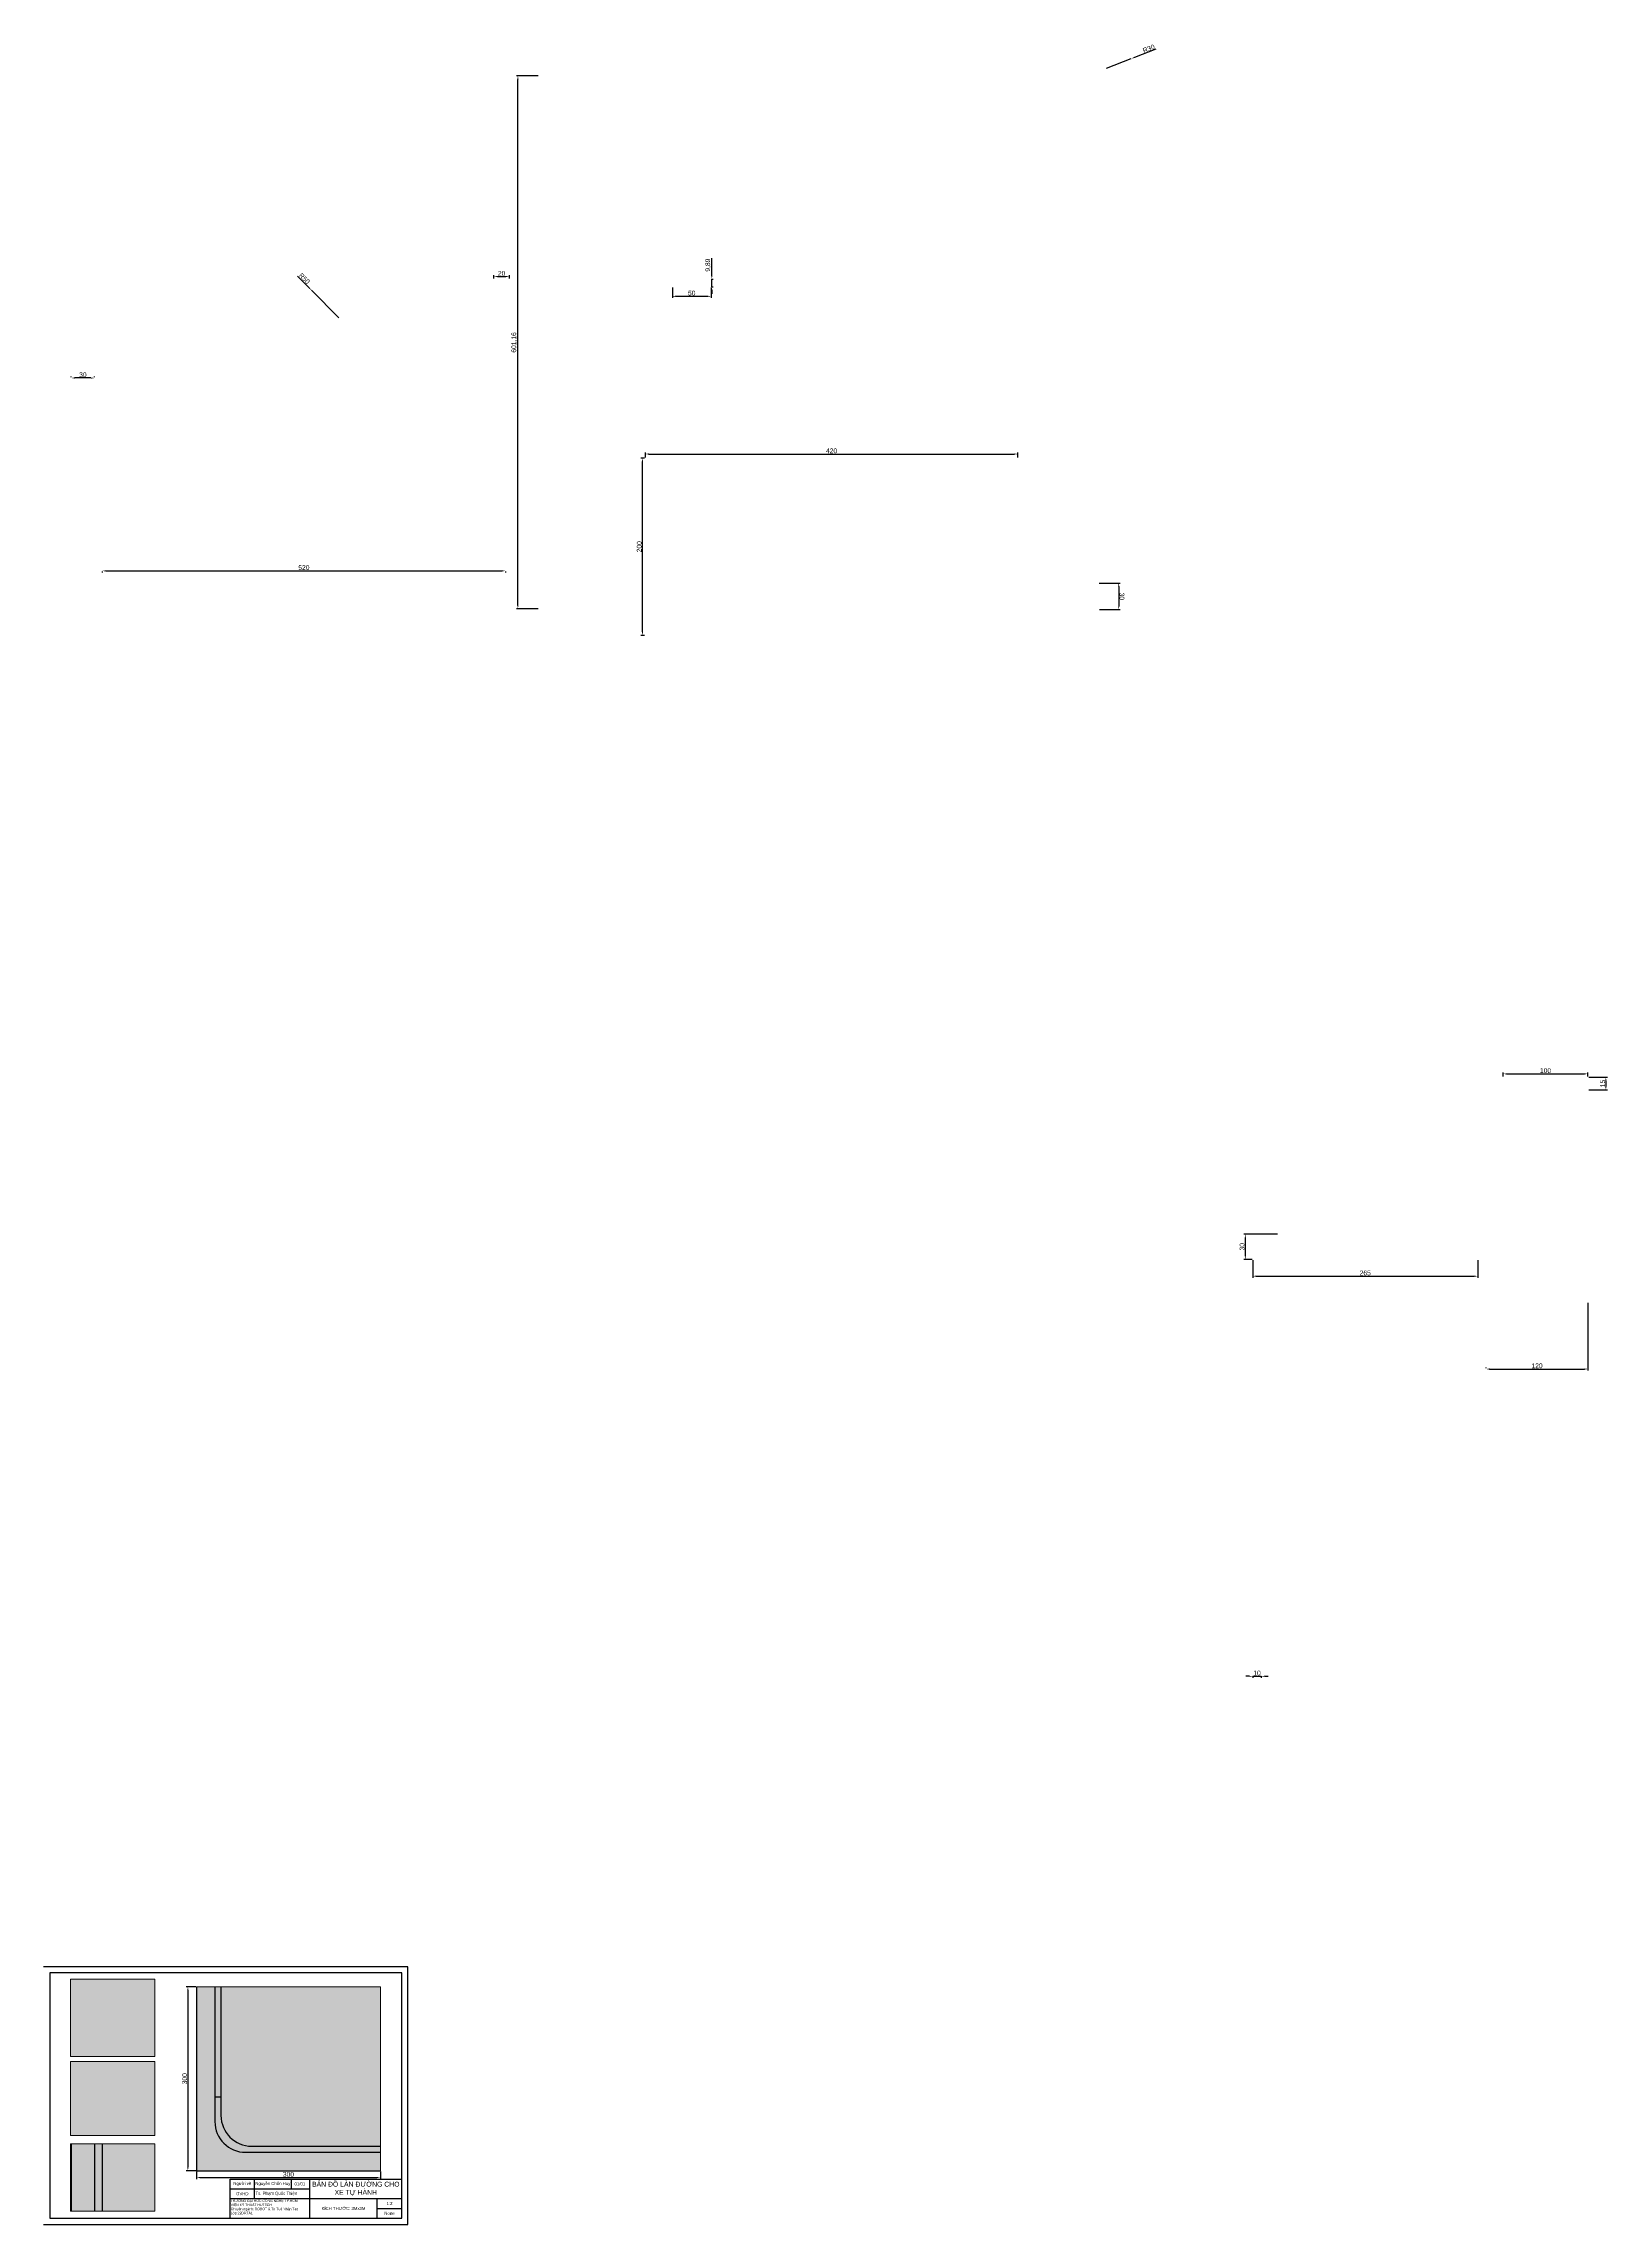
# Paper-space layout 'khung ten A4' of a CAD drawing. Header units: millimetres. Extents: x 0 to 1275, y 2 to 1780.
# The model-space entities are those that its viewports show. They can reach past a viewport. Long polylines and large blocks are cut down to what shows.
import ezdxf

# ---------------------------------------------------------------- set-up
doc = ezdxf.new("R2010")
doc.units = ezdxf.units.MM
doc.layers.get('Defpoints').update_dxf_attribs({"color": 255})
doc.layers.add('mau lane', color=7, linetype='Continuous')
doc.layers.add('MV layer', color=250, linetype='Continuous')
doc.styles.get("Standard").update_dxf_attribs({"font": 'arial.ttf'})
doc.dimstyles.new('DIM Cm', dxfattribs={"dimtxt": 3.9, "dimasz": 2.85, "dimexe": 1.25, "dimexo": 0.625, "dimtad": 1, "dimtxsty": 'Standard', "dimcen": 2.5, "dimclrd": 214, "dimclre": 214, "dimadec": 0, "dimazin": 0, "dimtfac": 1, "dimtmove": 0, "dimatfit": 3, "dimfxl": 1, "dimarcsym": 0})

# ---------------------------------------------------------------- blocks, each defined once
blk = doc.blocks.new('*D0')
at = {"layer": 'Defpoints', "color": 0, "transparency": 16777216}
for p in [(387.2, 1753.4), (404.4, 1753.4), (404.4, 1318.9)]:
    blk.add_point(p, dxfattribs=at)
at = {"layer": 'MV layer', "color": 214, "lineweight": -2, "transparency": 16777216}
for p, q in [((403.8, 1753.4), (385.9, 1753.4)), ((387.2, 1321.7), (387.2, 1750.6)), ((403.8, 1318.9), (385.9, 1318.9))]:
    blk.add_line(p, q, dxfattribs=at)
at = {"layer": 'MV layer', "color": 214, "transparency": 16777216}
for points in [[(386.7, 1750.6), (387.7, 1750.6), (387.2, 1753.4)], [(386.7, 1321.7), (387.6, 1321.7), (387.2, 1318.9)]]:
    blk.add_solid(points, dxfattribs=at)
at = {"layer": 'MV layer', "color": 0, "transparency": 16777216, "insert": (384.2, 1536.1), "char_height": 3.9, "attachment_point": 5, "rotation": 89.9965}
blk.add_mtext('601,16', dxfattribs=at)
blk = doc.blocks.new('*D1')
at = {"layer": 'Defpoints', "color": 0, "transparency": 16777216}
for p in [(491.1, 1441.8), (794.7, 1445.1), (794.7, 1441.8)]:
    blk.add_point(p, dxfattribs=at)
at = {"layer": 'MV layer', "color": 214, "lineweight": -2, "transparency": 16777216}
for p, q in [((491.1, 1442.4), (491.1, 1446.3)), ((494, 1445.1), (791.9, 1445.1)), ((794.7, 1442.4), (794.7, 1446.3))]:
    blk.add_line(p, q, dxfattribs=at)
at = {"layer": 'MV layer', "color": 214, "transparency": 16777216}
for points in [[(494, 1445.6), (494, 1444.6), (491.1, 1445.1)], [(791.9, 1445.6), (791.9, 1444.6), (794.7, 1445.1)]]:
    blk.add_solid(points, dxfattribs=at)
at = {"layer": 'MV layer', "color": 0, "transparency": 16777216, "insert": (642.9, 1447.7), "char_height": 3.9, "attachment_point": 5}
blk.add_mtext('420', dxfattribs=at)
blk = doc.blocks.new('*D2')
at = {"layer": 'Defpoints', "color": 0, "transparency": 16777216}
for p in [(488.7, 1441.8), (491.1, 1441.8), (491.1, 1297.2)]:
    blk.add_point(p, dxfattribs=at)
at = {"layer": 'MV layer', "color": 214, "lineweight": -2, "transparency": 16777216}
for p, q in [((490.5, 1441.8), (487.5, 1441.8)), ((488.7, 1300), (488.7, 1438.9)), ((490.5, 1297.2), (487.5, 1297.2))]:
    blk.add_line(p, q, dxfattribs=at)
at = {"layer": 'MV layer', "color": 214, "transparency": 16777216}
for points in [[(488.2, 1438.9), (489.2, 1438.9), (488.7, 1441.8)], [(488.2, 1300), (489.2, 1300), (488.7, 1297.2)]]:
    blk.add_solid(points, dxfattribs=at)
at = {"layer": 'MV layer', "color": 0, "transparency": 16777216, "insert": (486.1, 1369.5), "char_height": 3.9, "attachment_point": 5, "rotation": 90}
blk.add_mtext('200', dxfattribs=at)
blk = doc.blocks.new('*D3')
at = {"layer": 'Defpoints', "color": 0, "transparency": 16777216}
for p in [(887.3, 1767.5), (867, 1759.8)]:
    blk.add_point(p, dxfattribs=at)
at = {"layer": 'MV layer', "color": 214, "lineweight": -2, "transparency": 16777216}
for p, q in [((867, 1759.8), (887.3, 1767.5)), ((907.4, 1775.1), (890, 1768.5))]:
    blk.add_line(p, q, dxfattribs=at)
at = {"layer": 'MV layer', "color": 214, "transparency": 16777216}
blk.add_solid([(889.8, 1769), (890.1, 1768.1), (887.3, 1767.5)], dxfattribs=at)
at = {"layer": 'MV layer', "color": 0, "transparency": 16777216, "insert": (901.5, 1775.7), "char_height": 3.9, "attachment_point": 5, "rotation": 20.8033}
blk.add_mtext('R30', dxfattribs=at)
blk = doc.blocks.new('*D4')
at = {"layer": 'Defpoints', "color": 0, "transparency": 16777216}
for p in [(860.6, 1339.9), (860.6, 1318.2), (877, 1318.2)]:
    blk.add_point(p, dxfattribs=at)
at = {"layer": 'MV layer', "color": 214, "lineweight": -2, "transparency": 16777216}
for p, q in [((861.2, 1339.9), (878.2, 1339.9)), ((877, 1337.1), (877, 1321.1)), ((861.3, 1318.2), (878.3, 1318.2))]:
    blk.add_line(p, q, dxfattribs=at)
at = {"layer": 'MV layer', "color": 214, "transparency": 16777216}
for points in [[(877.5, 1337.1), (876.5, 1337.1), (877, 1339.9)], [(877.5, 1321.1), (876.6, 1321.1), (877, 1318.2)]]:
    blk.add_solid(points, dxfattribs=at)
at = {"layer": 'MV layer', "color": 0, "transparency": 16777216, "insert": (879.6, 1329.1), "char_height": 3.9, "attachment_point": 5, "rotation": 270.1051}
blk.add_mtext('30', dxfattribs=at)
blk = doc.blocks.new('*D7')
at = {"layer": 'Defpoints', "color": 0, "transparency": 16777216}
for p in [(1190.4, 937), (1259.6, 939.7), (1259.6, 937)]:
    blk.add_point(p, dxfattribs=at)
at = {"layer": 'MV layer', "color": 214, "lineweight": -2, "transparency": 16777216}
for p, q in [((1190.4, 937.6), (1190.4, 940.9)), ((1193.3, 939.7), (1256.8, 939.7)), ((1259.6, 937.6), (1259.6, 940.9))]:
    blk.add_line(p, q, dxfattribs=at)
at = {"layer": 'MV layer', "color": 214, "transparency": 16777216}
for points in [[(1193.3, 940.1), (1193.3, 939.2), (1190.4, 939.7)], [(1256.8, 940.1), (1256.8, 939.2), (1259.6, 939.7)]]:
    blk.add_solid(points, dxfattribs=at)
at = {"layer": 'MV layer', "color": 0, "transparency": 16777216, "insert": (1225, 942.3), "char_height": 3.9, "attachment_point": 5}
blk.add_mtext('100', dxfattribs=at)
blk = doc.blocks.new('*D8')
at = {"layer": 'Defpoints', "color": 0, "transparency": 16777216}
for p in [(1259.6, 937), (1259.6, 926.6), (1274.2, 926.6)]:
    blk.add_point(p, dxfattribs=at)
at = {"layer": 'MV layer', "color": 214, "lineweight": -2, "transparency": 16777216}
for p, q in [((1260.2, 937), (1275.4, 937)), ((1260.2, 926.6), (1275.4, 926.6)), ((1274.2, 934.1), (1274.2, 929.4))]:
    blk.add_line(p, q, dxfattribs=at)
at = {"layer": 'MV layer', "color": 214, "transparency": 16777216}
for points in [[(1273.7, 934.1), (1274.7, 934.1), (1274.2, 937)], [(1273.7, 929.4), (1274.7, 929.4), (1274.2, 926.6)]]:
    blk.add_solid(points, dxfattribs=at)
at = {"layer": 'MV layer', "color": 0, "transparency": 16777216, "insert": (1271.6, 931.8), "char_height": 3.9, "attachment_point": 5, "rotation": 90}
blk.add_mtext('15', dxfattribs=at)
blk = doc.blocks.new('*D9')
at = {"layer": 'Defpoints', "color": 0, "transparency": 16777216}
for p in [(986.3, 788.3), (1169.7, 788.3), (1169.7, 774.7)]:
    blk.add_point(p, dxfattribs=at)
at = {"layer": 'MV layer', "color": 214, "lineweight": -2, "transparency": 16777216}
for p, q in [((986.3, 787.7), (986.3, 773.4)), ((1169.7, 787.7), (1169.7, 773.4)), ((989.2, 774.7), (1166.8, 774.7))]:
    blk.add_line(p, q, dxfattribs=at)
at = {"layer": 'MV layer', "color": 214, "transparency": 16777216}
for points in [[(989.2, 775.2), (989.2, 774.2), (986.3, 774.7)], [(1166.8, 775.2), (1166.8, 774.2), (1169.7, 774.7)]]:
    blk.add_solid(points, dxfattribs=at)
at = {"layer": 'MV layer', "color": 0, "transparency": 16777216, "insert": (1078, 777.3), "char_height": 3.9, "attachment_point": 5}
blk.add_mtext('265', dxfattribs=at)
blk = doc.blocks.new('*D11')
at = {"layer": 'Defpoints', "color": 0, "transparency": 16777216}
for p in [(980.3, 809.1), (1007.1, 809.1), (986.3, 788.3)]:
    blk.add_point(p, dxfattribs=at)
at = {"layer": 'MV layer', "color": 214, "lineweight": -2, "transparency": 16777216}
for p, q in [((1006.4, 809.1), (979, 809.1)), ((980.3, 791.1), (980.3, 806.2)), ((985.7, 788.3), (979, 788.3))]:
    blk.add_line(p, q, dxfattribs=at)
at = {"layer": 'MV layer', "color": 214, "transparency": 16777216}
for points in [[(979.8, 806.2), (980.7, 806.2), (980.3, 809.1)], [(979.8, 791.1), (980.7, 791.1), (980.3, 788.3)]]:
    blk.add_solid(points, dxfattribs=at)
at = {"layer": 'MV layer', "color": 0, "transparency": 16777216, "insert": (977.6, 798.7), "char_height": 3.9, "attachment_point": 5, "rotation": 90}
blk.add_mtext('30', dxfattribs=at)
blk = doc.blocks.new('*D12')
at = {"layer": 'Defpoints', "color": 0, "transparency": 16777216}
for p in [(1259.6, 753.7), (1176.6, 699), (1259.6, 699)]:
    blk.add_point(p, dxfattribs=at)
at = {"layer": 'MV layer', "color": 214, "lineweight": -2, "transparency": 16777216}
for p, q in [((1259.6, 753.1), (1259.6, 697.7)), ((1176.6, 699.6), (1176.6, 700.2)), ((1179.4, 699), (1256.8, 699))]:
    blk.add_line(p, q, dxfattribs=at)
at = {"layer": 'MV layer', "color": 214, "transparency": 16777216}
for points in [[(1179.4, 699.5), (1179.4, 698.5), (1176.6, 699)], [(1256.8, 699.5), (1256.8, 698.5), (1259.6, 699)]]:
    blk.add_solid(points, dxfattribs=at)
at = {"layer": 'MV layer', "color": 0, "transparency": 16777216, "insert": (1218.1, 701.6), "char_height": 3.9, "attachment_point": 5}
blk.add_mtext('120', dxfattribs=at)
blk = doc.blocks.new('*D13')
at = {"layer": 'Defpoints', "color": 0, "transparency": 16777216}
for p in [(986.3, 449.2), (993.2, 449.2), (993.2, 448.5)]:
    blk.add_point(p, dxfattribs=at)
at = {"layer": 'MV layer', "color": 214, "lineweight": -2, "transparency": 16777216}
for p, q in [((983.5, 448.5), (980.6, 448.5)), ((986.3, 448.6), (986.3, 447.2)), ((986.3, 448.5), (993.2, 448.5)), ((993.2, 448.6), (993.2, 447.2)), ((996.1, 448.5), (998.9, 448.5))]:
    blk.add_line(p, q, dxfattribs=at)
at = {"layer": 'MV layer', "color": 214, "transparency": 16777216}
for points in [[(983.5, 448.9), (983.5, 448), (986.3, 448.5)], [(996.1, 448.9), (996.1, 448), (993.2, 448.5)]]:
    blk.add_solid(points, dxfattribs=at)
at = {"layer": 'MV layer', "color": 0, "transparency": 16777216, "insert": (989.8, 451.1), "char_height": 3.9, "attachment_point": 5}
blk.add_mtext('10', dxfattribs=at)
blk = doc.blocks.new('*D18')
at = {"layer": 'Defpoints', "color": 0, "transparency": 16777216}
for p in [(218.9, 1578.6), (241.2, 1556.1)]:
    blk.add_point(p, dxfattribs=at)
at = {"layer": 'MV layer', "color": 214, "lineweight": -2, "transparency": 16777216}
for p, q in [((207.5, 1590.1), (216.9, 1580.6)), ((241.2, 1556.1), (218.9, 1578.6))]:
    blk.add_line(p, q, dxfattribs=at)
at = {"layer": 'MV layer', "color": 214, "transparency": 16777216}
blk.add_solid([(217.3, 1580.9), (216.6, 1580.2), (218.9, 1578.6)], dxfattribs=at)
at = {"layer": 'MV layer', "color": 0, "transparency": 16777216, "insert": (213.1, 1588.2), "char_height": 3.9, "attachment_point": 5, "rotation": 314.6428}
blk.add_mtext('R50', dxfattribs=at)
blk = doc.blocks.new('*D20')
at = {"layer": 'Defpoints', "color": 0, "transparency": 16777216}
for p in [(48.3, 1349.8), (377.1, 1349.8), (377.1, 1349.8)]:
    blk.add_point(p, dxfattribs=at)
at = {"layer": 'MV layer', "color": 214, "lineweight": -2, "transparency": 16777216}
for p, q in [((48.3, 1349.2), (48.3, 1348.6)), ((51.1, 1349.8), (374.3, 1349.8)), ((377.1, 1349.2), (377.1, 1348.6))]:
    blk.add_line(p, q, dxfattribs=at)
at = {"layer": 'MV layer', "color": 214, "transparency": 16777216}
for points in [[(51.1, 1350.3), (51.1, 1349.4), (48.3, 1349.8)], [(374.3, 1350.3), (374.3, 1349.4), (377.1, 1349.8)]]:
    blk.add_solid(points, dxfattribs=at)
at = {"layer": 'MV layer', "color": 0, "transparency": 16777216, "insert": (212.7, 1352.5), "char_height": 3.9, "attachment_point": 5}
blk.add_mtext('520', dxfattribs=at)
blk = doc.blocks.new('*D21')
at = {"layer": 'Defpoints', "color": 0, "transparency": 16777216}
for p in [(23, 1507.1), (23, 1507.1), (42, 1507.1)]:
    blk.add_point(p, dxfattribs=at)
at = {"layer": 'MV layer', "color": 214, "lineweight": -2, "transparency": 16777216}
for p, q in [((23, 1507.7), (23, 1508.3)), ((39.1, 1507.1), (25.8, 1507.1)), ((42, 1507.7), (42, 1508.3))]:
    blk.add_line(p, q, dxfattribs=at)
at = {"layer": 'MV layer', "color": 214, "transparency": 16777216}
for points in [[(25.8, 1507.5), (25.8, 1506.6), (23, 1507.1)], [(39.1, 1507.5), (39.1, 1506.6), (42, 1507.1)]]:
    blk.add_solid(points, dxfattribs=at)
at = {"layer": 'MV layer', "color": 0, "transparency": 16777216, "insert": (32.5, 1509.7), "char_height": 3.9, "attachment_point": 5}
blk.add_mtext('30', dxfattribs=at)
blk = doc.blocks.new('*D22')
at = {"layer": 'Defpoints', "color": 0, "transparency": 16777216}
for p in [(513.1, 1581.4), (544.7, 1581.4), (544.7, 1573.7)]:
    blk.add_point(p, dxfattribs=at)
at = {"layer": 'MV layer', "color": 214, "lineweight": -2, "transparency": 16777216}
for p, q in [((513.1, 1580.8), (513.1, 1572.4)), ((515.9, 1573.7), (541.8, 1573.7)), ((544.7, 1580.8), (544.7, 1572.4))]:
    blk.add_line(p, q, dxfattribs=at)
at = {"layer": 'MV layer', "color": 214, "transparency": 16777216}
for points in [[(515.9, 1574.2), (515.9, 1573.2), (513.1, 1573.7)], [(541.8, 1574.2), (541.8, 1573.2), (544.7, 1573.7)]]:
    blk.add_solid(points, dxfattribs=at)
at = {"layer": 'MV layer', "color": 0, "transparency": 16777216, "insert": (528.9, 1576.3), "char_height": 3.9, "attachment_point": 5, "rotation": 359.9967}
blk.add_mtext('50', dxfattribs=at)
blk = doc.blocks.new('*D23')
at = {"layer": 'Defpoints', "color": 0, "transparency": 16777216}
for p in [(544.7, 1587.7), (545.3, 1587.7), (544.7, 1581.4)]:
    blk.add_point(p, dxfattribs=at)
at = {"layer": 'MV layer', "color": 214, "lineweight": -2, "transparency": 16777216}
for p, q in [((545.3, 1590.5), (545.3, 1604.8)), ((545.3, 1587.7), (546.5, 1587.7)), ((545.3, 1581.4), (545.3, 1587.7)), ((545.3, 1581.4), (546.5, 1581.4)), ((545.3, 1578.6), (545.3, 1575.7))]:
    blk.add_line(p, q, dxfattribs=at)
at = {"layer": 'MV layer', "color": 214, "transparency": 16777216}
for points in [[(544.8, 1590.5), (545.7, 1590.5), (545.3, 1587.7)], [(544.8, 1578.6), (545.7, 1578.6), (545.3, 1581.4)]]:
    blk.add_solid(points, dxfattribs=at)
at = {"layer": 'MV layer', "color": 0, "transparency": 16777216, "insert": (542.3, 1599.1), "char_height": 3.9, "attachment_point": 5, "rotation": 90}
blk.add_mtext('9,89', dxfattribs=at)
blk = doc.blocks.new('*D24')
at = {"layer": 'Defpoints', "color": 0, "transparency": 16777216}
for p in [(367.6, 1587.7), (380.3, 1589.8), (380.3, 1587.7)]:
    blk.add_point(p, dxfattribs=at)
at = {"layer": 'MV layer', "color": 214, "lineweight": -2, "transparency": 16777216}
for p, q in [((367.6, 1588.3), (367.6, 1591)), ((370.5, 1589.8), (377.4, 1589.8)), ((380.3, 1588.3), (380.3, 1591))]:
    blk.add_line(p, q, dxfattribs=at)
at = {"layer": 'MV layer', "color": 214, "transparency": 16777216}
for points in [[(370.5, 1590.3), (370.5, 1589.3), (367.6, 1589.8)], [(377.4, 1590.3), (377.4, 1589.3), (380.3, 1589.8)]]:
    blk.add_solid(points, dxfattribs=at)
at = {"layer": 'MV layer', "color": 0, "transparency": 16777216, "insert": (373.9, 1592.4), "char_height": 3.9, "attachment_point": 5}
blk.add_mtext('20', dxfattribs=at)
blk = doc.blocks.new('*D25')
at = {"layer": 'Defpoints', "color": 0, "transparency": 16777216}
for p in [(125.1, 45.3), (275.1, 45.3), (275.1, 39.7)]:
    blk.add_point(p, dxfattribs=at)
at = {"layer": 'mau lane', "color": 214, "lineweight": -2, "transparency": 16777216}
for p, q in [((125.1, 44.7), (125.1, 38.5)), ((127.9, 39.7), (272.2, 39.7)), ((275.1, 44.7), (275.1, 38.5))]:
    blk.add_line(p, q, dxfattribs=at)
at = {"layer": 'mau lane', "color": 214, "transparency": 16777216}
for points in [[(127.9, 40.2), (127.9, 39.3), (125.1, 39.7)], [(272.2, 40.2), (272.2, 39.3), (275.1, 39.7)]]:
    blk.add_solid(points, dxfattribs=at)
at = {"layer": 'mau lane', "color": 0, "transparency": 16777216, "insert": (200.1, 42.3), "char_height": 3.9, "attachment_point": 5}
blk.add_mtext('300', dxfattribs=at)
blk = doc.blocks.new('*D26')
at = {"layer": 'Defpoints', "color": 0, "transparency": 16777216}
for p in [(125.1, 195.3), (118.1, 45.3), (125.1, 45.3)]:
    blk.add_point(p, dxfattribs=at)
at = {"layer": 'mau lane', "color": 214, "lineweight": -2, "transparency": 16777216}
for p, q in [((124.5, 195.3), (116.8, 195.3)), ((118.1, 192.4), (118.1, 48.1)), ((124.5, 45.3), (116.8, 45.3))]:
    blk.add_line(p, q, dxfattribs=at)
at = {"layer": 'mau lane', "color": 214, "transparency": 16777216}
for points in [[(117.6, 192.4), (118.6, 192.4), (118.1, 195.3)], [(117.6, 48.1), (118.6, 48.1), (118.1, 45.3)]]:
    blk.add_solid(points, dxfattribs=at)
at = {"layer": 'mau lane', "color": 0, "transparency": 16777216, "insert": (115.5, 120.3), "char_height": 3.9, "attachment_point": 5, "rotation": 90}
blk.add_mtext('300', dxfattribs=at)

msp = doc.modelspace()

# ---------------------------------------------------------------- hatches: boundary and pattern name
at = {"layer": 'Defpoints', "true_color": 0xffffff}
h = msp.add_hatch(color=7, dxfattribs=at)
h.dxf.hatch_style = 1
h.paths.add_polyline_path([(5921.9, 1729), (5921.9, 1739), (5911.9, 1739, -0.414214), (5861.9, 1689), (3041.9, 1689, -0.414214), (2991.9, 1739), (2991.9, 1769.5), (2981.9, 1769.5), (2981.9, 1729, 0.414214), (3031.9, 1679), (5871.9, 1679, 0.414214)])
h.paths.add_polyline_path([(2991.9, 4559), (2981.9, 4559), (2981.9, 1769.5), (2991.9, 1769.5)])
h.paths.add_polyline_path([(3031.9, 4608), (3031.9, 4619, 0.414214), (2981.9, 4569), (2981.9, 4559), (2991.9, 4559, -0.356394)])
h.paths.add_polyline_path([(5871.9, 4619), (3031.9, 4619), (3031.9, 4608, -0.050382), (3041.9, 4609), (5861.9, 4609, -0.050382), (5871.9, 4608)])
h.paths.add_polyline_path([(5871.9, 4619), (5871.9, 4608, -0.356394), (5911.9, 4559), (5921.9, 4559), (5921.9, 4569, 0.414214)])
at = {"layer": 'mau lane', "true_color": 0x58ba48}
h = msp.add_hatch(color=85, dxfattribs=at)
h.dxf.hatch_style = 1
h.paths.add_polyline_path([(2981.9, 1729), (2951.9, 1729), (2951.9, 1649), (3031.9, 1649), (3031.9, 1679, -0.414214)])
h.paths.add_polyline_path([(5951.9, 1729), (5921.9, 1729, -0.414214), (5871.9, 1679), (5871.9, 1649), (5951.9, 1649)])
h.paths.add_polyline_path([(5871.9, 1679), (3031.9, 1679), (3031.9, 1649), (5871.9, 1649)])
h.paths.add_polyline_path([(5951.9, 4559), (5921.9, 4559), (5921.9, 1729), (5951.9, 1729)])
h.paths.add_polyline_path([(5951.9, 4649), (5871.9, 4649), (5871.9, 4619, -0.414214), (5921.9, 4569), (5921.9, 4559), (5951.9, 4559)])
h.paths.add_polyline_path([(5871.9, 4649), (3041.9, 4649), (3041.9, 4619), (5871.9, 4619)])
h.paths.add_polyline_path([(3031.9, 4619), (3041.9, 4619), (3041.9, 4649), (2951.9, 4649), (2951.9, 4569), (2981.9, 4569, -0.414214)])
at = {"layer": 'mau lane', "true_color": 0xffffff}
h = msp.add_hatch(color=7, dxfattribs=at)
h.dxf.hatch_style = 1
edge = h.paths.add_edge_path()
edge.add_line((5921.9, 1729), (5921.9, 4569))
edge.add_arc((5871.9, 4569), 50, 0, 90)
edge.add_line((5871.9, 4619), (3031.9, 4619))
edge.add_arc((3031.9, 4569), 50, 90, 180)
edge.add_line((2981.9, 4569), (2981.9, 1729))
edge.add_arc((3031.9, 1729), 50, 180, 270)
edge.add_line((3031.9, 1679), (5871.9, 1679))
edge.add_arc((5871.9, 1729), 50, 270, 360)
edge = h.paths.add_edge_path(flags=16)
edge.add_line((5911.9, 1739), (5911.9, 4559))
edge.add_arc((5861.9, 4559), 50, 0, 90)
edge.add_line((5861.9, 4609), (3041.9, 4609))
edge.add_arc((3041.9, 4559), 50, 90, 180)
edge.add_line((2991.9, 4559), (2991.9, 1739))
edge.add_arc((3041.9, 1739), 50, 180, 270)
edge.add_line((3041.9, 1689), (5861.9, 1689))
edge.add_arc((5861.9, 1739), 50, 270, 360)
at = {"layer": 'mau lane', "true_color": 0x505050}
h = msp.add_hatch(color=251, dxfattribs=at)
h.dxf.hatch_style = 1
h.paths.add_polyline_path([(3041.9, 4609, 0.414214), (2991.9, 4559), (2991.9, 1739, 0.414214), (3041.9, 1689), (5861.9, 1689, 0.414214), (5911.9, 1739), (5911.9, 1754.1), (5911.9, 4559, 0.414214), (5861.9, 4609)])
h.paths.add_polyline_path([(4506.9, 3439), (4506.9, 3539), (4521.9, 3539), (4521.9, 3439)], flags=16)
h.paths.add_polyline_path([(4491.9, 3439), (4476.9, 3439), (4476.9, 3539), (4491.9, 3539)], flags=16)
h.paths.add_polyline_path([(4536.9, 3439), (4536.9, 3539), (4551.9, 3539), (4551.9, 3439)], flags=16)
h.paths.add_polyline_path([(4461.9, 3439), (4446.9, 3439), (4446.9, 3539), (4461.9, 3539)], flags=16)
h.paths.add_polyline_path([(4566.9, 3439), (4566.9, 3539), (4581.9, 3539), (4581.9, 3439)], flags=16)
h.paths.add_polyline_path([(4431.9, 3439), (4416.9, 3439), (4416.9, 3539), (4431.9, 3539)], flags=16)
h.paths.add_polyline_path([(4596.9, 3439), (4596.9, 3539), (4611.9, 3539), (4611.9, 3439)], flags=16)
h.paths.add_polyline_path([(4401.9, 3439), (4386.9, 3439), (4386.9, 3539), (4401.9, 3539)], flags=16)
h.paths.add_polyline_path([(4741.9, 3228.8), (4741.9, 3243.8), (4841.9, 3243.8), (4841.9, 3228.8)], flags=16)
h.paths.add_polyline_path([(4741.9, 3213.8), (4841.9, 3213.8), (4841.9, 3198.8), (4741.9, 3198.8)], flags=16)
h.paths.add_polyline_path([(4741.9, 3258.8), (4741.9, 3273.8), (4841.9, 3273.8), (4841.9, 3258.8)], flags=16)
h.paths.add_polyline_path([(4741.9, 3183.8), (4841.9, 3183.8), (4841.9, 3168.8), (4741.9, 3168.8)], flags=16)
h.paths.add_polyline_path([(4741.9, 3288.8), (4741.9, 3303.8), (4841.9, 3303.8), (4841.9, 3288.8)], flags=16)
h.paths.add_polyline_path([(4626.9, 3439), (4626.9, 3539), (4641.9, 3539), (4641.9, 3439)], flags=16)
h.paths.add_polyline_path([(4741.9, 3153.8), (4841.9, 3153.8), (4841.9, 3138.8), (4741.9, 3138.8)], flags=16)
h.paths.add_polyline_path([(4371.9, 3439), (4356.9, 3439), (4356.9, 3539), (4371.9, 3539)], flags=16)
h.paths.add_polyline_path([(4741.9, 3318.8), (4741.9, 3333.8), (4841.9, 3333.8), (4841.9, 3318.8)], flags=16)
h.paths.add_polyline_path([(4741.9, 3123.8), (4841.9, 3123.8), (4841.9, 3108.8), (4741.9, 3108.8)], flags=16)
h.paths.add_polyline_path([(4656.9, 3439), (4656.9, 3539), (4671.9, 3539), (4671.9, 3439)], flags=16)
h.paths.add_polyline_path([(4341.9, 3439), (4326.9, 3439), (4326.9, 3539), (4341.9, 3539)], flags=16)
h.paths.add_polyline_path([(4741.9, 3348.8), (4741.9, 3363.8), (4841.9, 3363.8), (4841.9, 3348.8)], flags=16)
h.paths.add_polyline_path([(4741.9, 3093.8), (4841.9, 3093.8), (4841.9, 3078.8), (4741.9, 3078.8)], flags=16)
h.paths.add_polyline_path([(4686.9, 3439), (4686.9, 3539), (4701.9, 3539), (4701.9, 3439)], flags=16)
h.paths.add_polyline_path([(4741.9, 3378.8), (4741.9, 3393.8), (4841.9, 3393.8), (4841.9, 3378.8)], flags=16)
h.paths.add_polyline_path([(4311.9, 3439), (4296.9, 3439), (4296.9, 3539), (4311.9, 3539)], flags=16)
h.paths.add_polyline_path([(4741.9, 3063.8), (4841.9, 3063.8), (4841.9, 3048.8), (4741.9, 3048.8)], flags=16)
h.paths.add_polyline_path([(4711.9, 3439), (4711.9, 4059, -0.414214), (4741.9, 4089), (5361.9, 4089, -0.414214), (5391.9, 4059), (5391.9, 3439, -0.414214), (5361.9, 3409), (4881.9, 3409), (4881.9, 3144), (4871.9, 3144), (4871.9, 3409), (4741.9, 3409, -0.414214)], flags=16)
h.paths.add_polyline_path([(4741.9, 3033.8), (4841.9, 3033.8), (4841.9, 3018.8), (4741.9, 3018.8)], flags=16)
h.paths.add_polyline_path([(4721.9, 3449), (4721.9, 4049, -0.414214), (4751.9, 4079), (5351.9, 4079, -0.414214), (5381.9, 4049), (5381.9, 3449, -0.414214), (5351.9, 3419), (4751.9, 3419, -0.414214)], flags=0)
h.paths.add_polyline_path([(4281.9, 3439), (4266.9, 3439), (4266.9, 3539), (4281.9, 3539)], flags=16)
h.paths.add_polyline_path([(4741.9, 3003.8), (4841.9, 3003.8), (4841.9, 2988.8), (4741.9, 2988.8)], flags=16)
h.paths.add_polyline_path([(4251.9, 3439), (4236.9, 3439), (4236.9, 3539), (4251.9, 3539)], flags=16)
h.paths.add_polyline_path([(4751.9, 3449), (4751.9, 3479), (4781.9, 3479), (4781.9, 3449)], flags=0)
h.paths.add_polyline_path([(4161.9, 3228.7), (4061.9, 3228.7), (4061.9, 3243.7), (4161.9, 3243.7)], flags=16)
h.paths.add_polyline_path([(4161.9, 3213.7), (4161.9, 3198.7), (4061.9, 3198.7), (4061.9, 3213.7)], flags=16)
h.paths.add_polyline_path([(4161.9, 3258.7), (4061.9, 3258.7), (4061.9, 3273.7), (4161.9, 3273.7)], flags=16)
h.paths.add_polyline_path([(4161.9, 3183.7), (4161.9, 3168.7), (4061.9, 3168.7), (4061.9, 3183.7)], flags=16)
h.paths.add_polyline_path([(4161.9, 3288.7), (4061.9, 3288.7), (4061.9, 3303.7), (4161.9, 3303.7)], flags=16)
h.paths.add_polyline_path([(4741.9, 2973.8), (4841.9, 2973.8), (4841.9, 2958.8), (4741.9, 2958.8)], flags=16)
h.paths.add_polyline_path([(4161.9, 3153.7), (4161.9, 3138.7), (4061.9, 3138.7), (4061.9, 3153.7)], flags=16)
h.paths.add_polyline_path([(4456.9, 3569), (4191.9, 3569), (4191.9, 3439, -0.414214), (4161.9, 3409), (3541.9, 3409, -0.414214), (3511.9, 3439), (3511.9, 4059, -0.414214), (3541.9, 4089), (4161.9, 4089, -0.414214), (4191.9, 4059), (4191.9, 3579), (4446.9, 3579), (4446.9, 4049.1), (4456.9, 4049.1), (4456.9, 3579)], flags=16)
h.paths.add_polyline_path([(4161.9, 3318.7), (4061.9, 3318.7), (4061.9, 3333.7), (4161.9, 3333.7)], flags=16)
h.paths.add_polyline_path([(4221.9, 3439), (4206.9, 3439), (4206.9, 3539), (4221.9, 3539)], flags=16)
h.paths.add_polyline_path([(4161.9, 3123.7), (4161.9, 3108.7), (4061.9, 3108.7), (4061.9, 3123.7)], flags=16)
h.paths.add_polyline_path([(4161.9, 3348.7), (4061.9, 3348.7), (4061.9, 3363.7), (4161.9, 3363.7)], flags=16)
h.paths.add_polyline_path([(4161.9, 3093.7), (4161.9, 3078.7), (4061.9, 3078.7), (4061.9, 3093.7)], flags=16)
h.paths.add_polyline_path([(4506.9, 2859), (4521.9, 2859), (4521.9, 2759), (4506.9, 2759)], flags=16)
h.paths.add_polyline_path([(4491.9, 2859), (4491.9, 2759), (4476.9, 2759), (4476.9, 2859)], flags=16)
h.paths.add_polyline_path([(4536.9, 2859), (4551.9, 2859), (4551.9, 2759), (4536.9, 2759)], flags=16)
h.paths.add_polyline_path([(4461.9, 2859), (4461.9, 2759), (4446.9, 2759), (4446.9, 2859)], flags=16)
h.paths.add_polyline_path([(4741.9, 2943.8), (4841.9, 2943.8), (4841.9, 2928.8), (4741.9, 2928.8)], flags=16)
h.paths.add_polyline_path([(4566.9, 2859), (4581.9, 2859), (4581.9, 2759), (4566.9, 2759)], flags=16)
h.paths.add_polyline_path([(4431.9, 2859), (4431.9, 2759), (4416.9, 2759), (4416.9, 2859)], flags=16)
h.paths.add_polyline_path([(4161.9, 3378.7), (4061.9, 3378.7), (4061.9, 3393.7), (4161.9, 3393.7)], flags=16)
h.paths.add_polyline_path([(4161.9, 3063.7), (4161.9, 3048.7), (4061.9, 3048.7), (4061.9, 3063.7)], flags=16)
h.paths.add_polyline_path([(4596.9, 2859), (4611.9, 2859), (4611.9, 2759), (4596.9, 2759)], flags=16)
h.paths.add_polyline_path([(4401.9, 2859), (4401.9, 2759), (4386.9, 2759), (4386.9, 2859)], flags=16)
h.paths.add_polyline_path([(4626.9, 2859), (4641.9, 2859), (4641.9, 2759), (4626.9, 2759)], flags=16)
h.paths.add_polyline_path([(4371.9, 2859), (4371.9, 2759), (4356.9, 2759), (4356.9, 2859)], flags=16)
h.paths.add_polyline_path([(4161.9, 3033.7), (4161.9, 3018.7), (4061.9, 3018.7), (4061.9, 3033.7)], flags=16)
h.paths.add_polyline_path([(4741.9, 2913.8), (4841.9, 2913.8), (4841.9, 2898.8), (4741.9, 2898.8)], flags=16)
h.paths.add_polyline_path([(4656.9, 2859), (4671.9, 2859), (4671.9, 2759), (4656.9, 2759)], flags=16)
h.paths.add_polyline_path([(4341.9, 2859), (4341.9, 2759), (4326.9, 2759), (4326.9, 2859)], flags=16)
h.paths.add_polyline_path([(4161.9, 3003.7), (4161.9, 2988.7), (4061.9, 2988.7), (4061.9, 3003.7)], flags=16)
h.paths.add_polyline_path([(4900.5, 3153.8), (4950.5, 3153.8), (4950.5, 3144), (4900.5, 3144)], flags=16)
h.paths.add_polyline_path([(4741.9, 2889), (5251.9, 2889), (5361.9, 2889, -0.414214), (5391.9, 2859), (5391.9, 2239, -0.414214), (5361.9, 2209), (4741.9, 2209, -0.414214), (4711.9, 2239), (4711.9, 2719), (4456.9, 2719), (4456.9, 2239), (4446.9, 2239), (4446.9, 2729), (4711.9, 2729), (4711.9, 2859, -0.414214)], flags=16)
h.paths.add_polyline_path([(4686.9, 2859), (4701.9, 2859), (4701.9, 2759), (4686.9, 2759)], flags=16)
h.paths.add_polyline_path([(4311.9, 2859), (4311.9, 2759), (4296.9, 2759), (4296.9, 2859)], flags=16)
h.paths.add_polyline_path([(4153, 3448), (4123, 3448.3), (4123, 3478.3), (4153, 3478)], flags=0)
h.paths.add_polyline_path([(4751.9, 2879), (5261.9, 2879), (5351.9, 2879, -0.414214), (5381.9, 2849), (5381.9, 2249, -0.414214), (5351.9, 2219), (4751.9, 2219, -0.414214), (4721.9, 2249), (4721.9, 2849, -0.414214)], flags=0)
h.paths.add_polyline_path([(4161.9, 2973.7), (4161.9, 2958.7), (4061.9, 2958.7), (4061.9, 2973.7)], flags=16)
h.paths.add_polyline_path([(4281.9, 2859), (4281.9, 2759), (4266.9, 2759), (4266.9, 2859)], flags=16)
h.paths.add_polyline_path([(4161.9, 2943.7), (4161.9, 2928.7), (4061.9, 2928.7), (4061.9, 2943.7)], flags=16)
h.paths.add_polyline_path([(4251.9, 2859), (4251.9, 2759), (4236.9, 2759), (4236.9, 2859)], flags=16)
h.paths.add_polyline_path([(4751.9, 2849), (4781.9, 2849), (4781.9, 2819), (4751.9, 2819)], flags=0)
h.paths.add_polyline_path([(4221.9, 2859), (4221.9, 2759), (4206.9, 2759), (4206.9, 2859)], flags=16)
h.paths.add_polyline_path([(4161.9, 2913.7), (4161.9, 2898.7), (4061.9, 2898.7), (4061.9, 2913.7)], flags=16)
h.paths.add_polyline_path([(4191.9, 2859), (4191.9, 2239, -0.414214), (4161.9, 2209), (3541.9, 2209, -0.414214), (3511.9, 2239), (3511.9, 2859, -0.414214), (3541.9, 2889), (4021.9, 2889), (4021.9, 3148.6), (4031.9, 3148.6), (4031.9, 2889), (4161.9, 2889, -0.414214)], flags=16)
h.paths.add_polyline_path([(4970.5, 3153.8), (5020.5, 3153.8), (5020.5, 3144), (4970.5, 3144)], flags=16)
h.paths.add_polyline_path([(4181.9, 2849), (4181.9, 2249, -0.414214), (4151.9, 2219), (3551.9, 2219, -0.414214), (3521.9, 2249), (3521.9, 2849, -0.414214), (3551.9, 2879), (4151.9, 2879, -0.414214)], flags=0)
h.paths.add_polyline_path([(4000.5, 3148.6), (4000.5, 3138.7), (3950.5, 3138.7), (3950.5, 3148.6)], flags=0)
h.paths.add_polyline_path([(4151.9, 2849), (4151.9, 2819), (4121.9, 2819), (4121.9, 2849)], flags=0)
h.paths.add_polyline_path([(5040.5, 3153.8), (5090.5, 3153.8), (5090.5, 3144), (5040.5, 3144)], flags=16)
h.paths.add_polyline_path([(3930.5, 3148.6), (3930.5, 3138.7), (3880.5, 3138.7), (3880.5, 3148.6)], flags=0)
edge = h.paths.add_edge_path(flags=0)
edge.add_spline(control_points=[(4902.8, 3878.4), (4942, 3895.5), (5047.8, 3941.4), (5259.6, 3853.1), (5307.8, 3530), (4945.3, 3507.6), (5028.5, 3707.9), (4915.5, 3748.5), (4789.4, 3796.6), (4861.7, 3848.8), (4902.8, 3878.4)], knot_values=[0, 0, 0, 0, 125.630532, 338.67853, 594.722851, 814.581143, 932.755448, 1047.533611, 1131.774995, 1242.289236, 1242.289236, 1242.289236, 1242.289236], degree=3, periodic=0)
h.paths.add_polyline_path([(5110.5, 3153.8), (5160.5, 3153.8), (5160.5, 3144), (5110.5, 3144)], flags=16)
h.paths.add_polyline_path([(3860.5, 3148.6), (3860.5, 3138.7), (3810.5, 3138.7), (3810.5, 3148.6)], flags=16)
h.paths.add_polyline_path([(5180.5, 3153.8), (5230.5, 3153.8), (5230.5, 3143.9), (5180.5, 3144)], flags=16)
h.paths.add_polyline_path([(3790.5, 3148.6), (3790.5, 3138.7), (3740.5, 3138.7), (3740.5, 3148.6)], flags=16)
h.paths.add_polyline_path([(5250.5, 3153.8), (5300.5, 3153.8), (5300.5, 3143.9), (5250.5, 3143.9)], flags=16)
h.paths.add_polyline_path([(3720.5, 3148.6), (3720.5, 3138.7), (3670.5, 3138.7), (3670.5, 3148.6)], flags=16)
h.paths.add_polyline_path([(5320.5, 3153.8), (5370.5, 3153.8), (5370.5, 3143.9), (5320.5, 3143.9)], flags=16)
h.paths.add_polyline_path([(4751.9, 4019), (4751.9, 4049), (4781.9, 4049), (4781.9, 4019)], flags=0)
h.paths.add_polyline_path([(5321.9, 3449), (5321.9, 3479), (5351.9, 3479), (5351.9, 3449)], flags=0)
h.paths.add_polyline_path([(3650.5, 3148.6), (3650.5, 3138.7), (3600.5, 3138.7), (3600.5, 3148.6)], flags=16)
h.paths.add_polyline_path([(4122, 4019.1), (4121.9, 4049.1), (4151.9, 4049), (4152, 4019)], flags=0)
h.paths.add_polyline_path([(5321.9, 2849), (5351.9, 2849), (5351.9, 2819), (5321.9, 2819)], flags=0)
h.paths.add_polyline_path([(4741.9, 4102.7), (4741.9, 4117.7), (4841.9, 4117.7), (4841.9, 4102.7)], flags=16)
h.paths.add_polyline_path([(3580.5, 3148.6), (3580.5, 3138.7), (3530.5, 3138.7), (3530.5, 3148.6)], flags=16)
h.paths.add_polyline_path([(5406.9, 3439), (5406.9, 3539), (5421.9, 3539), (5421.9, 3439)], flags=16)
h.paths.add_polyline_path([(4741.9, 4132.7), (4741.9, 4147.7), (4841.9, 4147.7), (4841.9, 4132.7)], flags=16)
h.paths.add_polyline_path([(3551.9, 3449), (3551.9, 3479), (3581.9, 3479), (3581.9, 3449)], flags=0)
h.paths.add_polyline_path([(5436.9, 3439), (5436.9, 3539), (5451.9, 3539), (5451.9, 3439)], flags=16)
h.paths.add_polyline_path([(4741.9, 4162.7), (4741.9, 4177.7), (4841.9, 4177.7), (4841.9, 4162.7)], flags=16)
h.paths.add_polyline_path([(5406.9, 2859), (5421.9, 2859), (5421.9, 2759), (5406.9, 2759)], flags=16)
h.paths.add_polyline_path([(4751.9, 2279), (4781.9, 2279), (4781.9, 2249), (4751.9, 2249)], flags=0)
h.paths.add_polyline_path([(5466.9, 3439), (5466.9, 3539), (5481.9, 3539), (5481.9, 3439)], flags=16)
h.paths.add_polyline_path([(3581.9, 2849), (3581.9, 2819), (3551.9, 2819), (3551.9, 2849)], flags=0)
h.paths.add_polyline_path([(4741.9, 4192.7), (4741.9, 4207.7), (4841.9, 4207.7), (4841.9, 4192.7)], flags=16)
h.paths.add_polyline_path([(5436.9, 2859), (5451.9, 2859), (5451.9, 2759), (5436.9, 2759)], flags=16)
h.paths.add_polyline_path([(4151.9, 2279), (4151.9, 2249), (4121.9, 2249), (4121.9, 2279)], flags=16)
h.paths.add_polyline_path([(5496.9, 3439), (5496.9, 3539), (5511.9, 3539), (5511.9, 3439)], flags=16)
h.paths.add_polyline_path([(3501.9, 3439), (3486.9, 3439), (3486.9, 3539), (3501.9, 3539)], flags=16)
h.paths.add_polyline_path([(4741.9, 4222.7), (4741.9, 4237.7), (4841.9, 4237.7), (4841.9, 4222.7)], flags=16)
h.paths.add_polyline_path([(5466.9, 2859), (5481.9, 2859), (5481.9, 2759), (5466.9, 2759)], flags=16)
h.paths.add_polyline_path([(5526.9, 3439), (5526.9, 3539), (5541.9, 3539), (5541.9, 3439)], flags=16)
h.paths.add_polyline_path([(3471.9, 3439), (3456.9, 3439), (3456.9, 3539), (3471.9, 3539)], flags=16)
h.paths.add_polyline_path([(4741.9, 4252.7), (4741.9, 4267.7), (4841.9, 4267.7), (4841.9, 4252.7)], flags=16)
h.paths.add_polyline_path([(5496.9, 2859), (5511.9, 2859), (5511.9, 2759), (5496.9, 2759)], flags=16)
h.paths.add_polyline_path([(3501.9, 2859), (3501.9, 2759), (3486.9, 2759), (3486.9, 2859)], flags=16)
h.paths.add_polyline_path([(5556.9, 3439), (5556.9, 3539), (5571.9, 3539), (5571.9, 3439)], flags=16)
h.paths.add_polyline_path([(3441.9, 3439), (3426.9, 3439), (3426.9, 3539), (3441.9, 3539)], flags=16)
h.paths.add_polyline_path([(4161.9, 2195.4), (4161.9, 2180.4), (4061.9, 2180.4), (4061.9, 2195.4)], flags=16)
h.paths.add_polyline_path([(4741.9, 4282.7), (4741.9, 4297.7), (4841.9, 4297.7), (4841.9, 4282.7)], flags=16)
h.paths.add_polyline_path([(5526.9, 2859), (5541.9, 2859), (5541.9, 2759), (5526.9, 2759)], flags=16)
h.paths.add_polyline_path([(3471.9, 2859), (3471.9, 2759), (3456.9, 2759), (3456.9, 2859)], flags=16)
h.paths.add_polyline_path([(5586.9, 3439), (5586.9, 3539), (5601.9, 3539), (5601.9, 3439)], flags=16)
h.paths.add_polyline_path([(4161.9, 2165.4), (4161.9, 2150.4), (4061.9, 2150.4), (4061.9, 2165.4)], flags=16)
h.paths.add_polyline_path([(3411.9, 3439), (3396.9, 3439), (3396.9, 3539), (3411.9, 3539)], flags=16)
h.paths.add_polyline_path([(4741.9, 4312.7), (4741.9, 4327.7), (4841.9, 4327.7), (4841.9, 4312.7)], flags=16)
h.paths.add_polyline_path([(5556.9, 2859), (5571.9, 2859), (5571.9, 2759), (5556.9, 2759)], flags=16)
h.paths.add_polyline_path([(3441.9, 2859), (3441.9, 2759), (3426.9, 2759), (3426.9, 2859)], flags=16)
h.paths.add_polyline_path([(4496.9, 4344), (4496.9, 4354), (4546.9, 4354), (4546.9, 4344)], flags=16)
h.paths.add_polyline_path([(4476.9, 4344), (4426.9, 4344), (4426.9, 4354), (4476.9, 4354)], flags=16)
h.paths.add_polyline_path([(4566.9, 4344), (4566.9, 4354), (4606.9, 4354), (4606.9, 4344)], flags=16)
h.paths.add_polyline_path([(4406.9, 4344), (4356.9, 4344), (4356.9, 4354), (4406.9, 4354)], flags=16)
h.paths.add_polyline_path([(4626.9, 4354), (4666.9, 4354), (4666.9, 4344), (4626.9, 4344)], flags=16)
h.paths.add_polyline_path([(4336.9, 4344), (4286.9, 4344), (4286.9, 4354), (4336.9, 4354)], flags=16)
h.paths.add_polyline_path([(5616.9, 3439), (5616.9, 3539), (5631.9, 3539), (5631.9, 3439)], flags=16)
h.paths.add_polyline_path([(4686.9, 4344), (4686.9, 4354), (4736.9, 4354), (4736.9, 4344)], flags=16)
h.paths.add_polyline_path([(4161.9, 2135.4), (4161.9, 2120.4), (4061.9, 2120.4), (4061.9, 2135.4)], flags=16)
h.paths.add_polyline_path([(3381.9, 3439), (3366.9, 3439), (3366.9, 3539), (3381.9, 3539)], flags=16)
h.paths.add_polyline_path([(5321.9, 4019), (5321.9, 4049), (5351.9, 4049), (5351.9, 4019)], flags=0)
h.paths.add_polyline_path([(5586.9, 2859), (5601.9, 2859), (5601.9, 2759), (5586.9, 2759)], flags=16)
h.paths.add_polyline_path([(4741.9, 4342.7), (4741.9, 4357.7), (4841.9, 4357.7), (4841.9, 4354), (4876.9, 4354), (4876.9, 4344), (4841.9, 4344), (4841.9, 4342.7)], flags=16)
h.paths.add_polyline_path([(4266.9, 4344), (4216.9, 4344.1), (4216.9, 4354), (4266.9, 4354)], flags=16)
h.paths.add_polyline_path([(3411.9, 2859), (3411.9, 2759), (3396.9, 2759), (3396.9, 2859)], flags=16)
h.paths.add_polyline_path([(4196.9, 4344.1), (4146.9, 4344.1), (4146.9, 4354), (4196.9, 4354)], flags=16)
h.paths.add_polyline_path([(5646.9, 3439), (5646.9, 3539), (5661.9, 3539), (5661.9, 3439)], flags=16)
h.paths.add_polyline_path([(4161.9, 2105.4), (4161.9, 2090.4), (4061.9, 2090.4), (4061.9, 2105.4)], flags=16)
h.paths.add_polyline_path([(3351.9, 3439), (3336.9, 3439), (3336.9, 3539), (3351.9, 3539)], flags=16)
h.paths.add_polyline_path([(5616.9, 2859), (5631.9, 2859), (5631.9, 2759), (5616.9, 2759)], flags=16)
h.paths.add_polyline_path([(4741.9, 4372.7), (4741.9, 4387.7), (4841.9, 4387.7), (4841.9, 4372.7)], flags=16)
h.paths.add_polyline_path([(3381.9, 2859), (3381.9, 2759), (3366.9, 2759), (3366.9, 2859)], flags=16)
h.paths.add_polyline_path([(4126.9, 4344.1), (4076.9, 4344.1), (4076.9, 4354), (4126.9, 4354)], flags=16)
h.paths.add_polyline_path([(4896.9, 4344), (4896.9, 4354), (4946.9, 4354), (4946.9, 4344)], flags=16)
h.paths.add_polyline_path([(5676.9, 3439), (5676.9, 3539), (5691.9, 3539), (5691.9, 3439)], flags=16)
h.paths.add_polyline_path([(4161.9, 2075.4), (4161.9, 2060.4), (4061.9, 2060.4), (4061.9, 2075.4)], flags=16)
h.paths.add_polyline_path([(3321.9, 3439), (3306.9, 3439), (3306.9, 3539), (3321.9, 3539)], flags=16)
h.paths.add_polyline_path([(5646.9, 2859), (5661.9, 2859), (5661.9, 2759), (5646.9, 2759)], flags=16)
h.paths.add_polyline_path([(4741.9, 4402.7), (4741.9, 4417.7), (4841.9, 4417.7), (4841.9, 4402.7)], flags=16)
h.paths.add_polyline_path([(3351.9, 2859), (3351.9, 2759), (3336.9, 2759), (3336.9, 2859)], flags=16)
h.paths.add_polyline_path([(4056.9, 4344.1), (4006.9, 4344.1), (4006.9, 4354), (4056.9, 4354)], flags=16)
h.paths.add_polyline_path([(5646.9, 3614), (5646.9, 3664), (5656.9, 3664), (5656.9, 3614)], flags=16)
h.paths.add_polyline_path([(4966.9, 4344), (4966.9, 4354), (5016.9, 4354), (5016.9, 4344)], flags=16)
h.paths.add_polyline_path([(3581.9, 4020.1), (3551.9, 4020.1), (3551.9, 4050.1), (3581.9, 4050.1)], flags=0)
h.paths.add_polyline_path([(5706.9, 3439), (5706.9, 3539), (5721.9, 3539), (5721.9, 3439)], flags=16)
h.paths.add_polyline_path([(4161.9, 2045.4), (4161.9, 2030.4), (4061.9, 2030.4), (4061.9, 2045.4)], flags=16)
h.paths.add_polyline_path([(3291.9, 3439), (3276.9, 3439), (3276.9, 3539), (3291.9, 3539)], flags=16)
h.paths.add_polyline_path([(5676.9, 2859), (5691.9, 2859), (5691.9, 2759), (5676.9, 2759)], flags=16)
h.paths.add_polyline_path([(4741.9, 4432.7), (4741.9, 4447.7), (4841.9, 4447.7), (4841.9, 4432.7)], flags=16)
h.paths.add_polyline_path([(3986.9, 4344.1), (3936.9, 4344.1), (3936.9, 4354), (3986.9, 4354)], flags=16)
h.paths.add_polyline_path([(3321.9, 2859), (3321.9, 2759), (3306.9, 2759), (3306.9, 2859)], flags=16)
h.paths.add_polyline_path([(5646.9, 3684), (5646.9, 3734), (5656.9, 3734), (5656.9, 3684)], flags=16)
h.paths.add_polyline_path([(5036.9, 4344), (5036.9, 4354), (5086.9, 4354), (5086.9, 4344)], flags=16)
h.paths.add_polyline_path([(5321.9, 2279), (5351.9, 2279), (5351.9, 2249), (5321.9, 2249)], flags=0)
h.paths.add_polyline_path([(4161.9, 1955.4), (4161.9, 1940.4), (4061.9, 1940.4), (4061.9, 1944), (3296.9, 1944, -0.414214), (3246.9, 1994), (3246.9, 2719), (3256.9, 2719), (3256.9, 2004, 0.414214), (3306.9, 1954), (4061.9, 1954), (4061.9, 1955.4)], flags=16)
h.paths.add_polyline_path([(4161.9, 2015.4), (4161.9, 2000.4), (4061.9, 2000.4), (4061.9, 2015.4)], flags=16)
h.paths.add_polyline_path([(5736.9, 3439), (5736.9, 3539), (5751.9, 3539), (5751.9, 3439)], flags=16)
h.paths.add_polyline_path([(3261.9, 3439), (3246.9, 3439), (3246.9, 3539), (3261.9, 3539)], flags=16)
h.paths.add_polyline_path([(5706.9, 2859), (5721.9, 2859), (5721.9, 2759), (5706.9, 2759)], flags=16)
h.paths.add_polyline_path([(5646.9, 3754), (5646.9, 3804), (5656.9, 3804), (5656.9, 3754)], flags=16)
h.paths.add_polyline_path([(3291.9, 2859), (3291.9, 2759), (3276.9, 2759), (3276.9, 2859)], flags=16)
h.paths.add_polyline_path([(4741.9, 4462.7), (4741.9, 4477.7), (4841.9, 4477.7), (4841.9, 4462.7)], flags=16)
h.paths.add_polyline_path([(3916.9, 4344.1), (3866.9, 4344.1), (3866.9, 4354), (3916.9, 4354)], flags=16)
h.paths.add_polyline_path([(5106.9, 4344), (5106.9, 4354), (5156.9, 4354), (5156.9, 4344)], flags=16)
h.paths.add_polyline_path([(4161.9, 1985.4), (4161.9, 1970.4), (4061.9, 1970.4), (4061.9, 1985.4)], flags=16)
h.paths.add_polyline_path([(5766.9, 3439), (5766.9, 3539), (5781.9, 3539), (5781.9, 3439)], flags=16)
h.paths.add_polyline_path([(3231.9, 3439), (3216.9, 3439), (3216.9, 3539), (3231.9, 3539)], flags=16)
h.paths.add_polyline_path([(5736.9, 2859), (5751.9, 2859), (5751.9, 2759), (5736.9, 2759)], flags=16)
h.paths.add_polyline_path([(3261.9, 2859), (3261.9, 2759), (3246.9, 2759), (3246.9, 2859)], flags=16)
h.paths.add_polyline_path([(4741.9, 4492.7), (4741.9, 4507.7), (4841.9, 4507.7), (4841.9, 4492.7)], flags=16)
h.paths.add_polyline_path([(5646.9, 3824), (5646.9, 3874), (5656.9, 3874), (5656.9, 3824)], flags=16)
h.paths.add_polyline_path([(3846.9, 4344.1), (3796.9, 4344.1), (3796.9, 4354), (3846.9, 4354)], flags=16)
h.paths.add_polyline_path([(3256.9, 3614), (3246.9, 3614), (3246.9, 3664), (3256.9, 3664)], flags=16)
h.paths.add_polyline_path([(5176.9, 4344), (5176.9, 4354), (5226.9, 4354), (5226.9, 4344)], flags=16)
h.paths.add_polyline_path([(5796.9, 3439), (5796.9, 3539), (5811.9, 3539), (5811.9, 3439)], flags=16)
h.paths.add_polyline_path([(5766.9, 2859), (5781.9, 2859), (5781.9, 2759), (5766.9, 2759)], flags=16)
h.paths.add_polyline_path([(3201.9, 3439), (3186.9, 3439), (3186.9, 3539), (3201.9, 3539)], flags=16)
h.paths.add_polyline_path([(3581.9, 2279), (3581.9, 2249), (3551.9, 2249), (3551.9, 2279)], flags=16)
h.paths.add_polyline_path([(3231.9, 2859), (3231.9, 2759), (3216.9, 2759), (3216.9, 2859)], flags=16)
h.paths.add_polyline_path([(4741.9, 4522.7), (4741.9, 4537.7), (4841.9, 4537.7), (4841.9, 4522.7)], flags=16)
h.paths.add_polyline_path([(3256.9, 3684), (3246.9, 3684), (3246.9, 3734), (3256.9, 3734)], flags=16)
h.paths.add_polyline_path([(5646.9, 3894), (5646.9, 3944), (5656.9, 3944), (5656.9, 3894)], flags=16)
h.paths.add_polyline_path([(3776.9, 4344.1), (3726.9, 4344.1), (3726.9, 4354), (3776.9, 4354)], flags=16)
h.paths.add_polyline_path([(4161.9, 1925.4), (4161.9, 1910.4), (4061.9, 1910.4), (4061.9, 1925.4)], flags=16)
h.paths.add_polyline_path([(5826.9, 3439), (5826.9, 3539), (5841.9, 3539), (5841.9, 3439)], flags=16)
h.paths.add_polyline_path([(5796.9, 2859), (5811.9, 2859), (5811.9, 2759), (5796.9, 2759)], flags=16)
h.paths.add_polyline_path([(5246.9, 4344), (5246.9, 4354), (5296.9, 4354), (5296.9, 4344)], flags=16)
h.paths.add_polyline_path([(3171.9, 3439), (3156.9, 3439), (3156.9, 3539), (3171.9, 3539)], flags=16)
h.paths.add_polyline_path([(3201.9, 2859), (3201.9, 2759), (3186.9, 2759), (3186.9, 2859)], flags=16)
h.paths.add_polyline_path([(4741.9, 4552.7), (4741.9, 4567.7), (4841.9, 4567.7), (4841.9, 4552.7)], flags=16)
h.paths.add_polyline_path([(3256.9, 3754), (3246.9, 3754), (3246.9, 3804), (3256.9, 3804)], flags=16)
h.paths.add_polyline_path([(5646.9, 3964), (5646.9, 4014), (5656.9, 4014), (5656.9, 3964)], flags=16)
h.paths.add_polyline_path([(4161.9, 1895.4), (4161.9, 1880.4), (4061.9, 1880.4), (4061.9, 1895.4)], flags=16)
h.paths.add_polyline_path([(5856.9, 3439), (5856.9, 3539), (5871.9, 3539), (5871.9, 3439)], flags=16)
h.paths.add_polyline_path([(3706.9, 4344.1), (3656.9, 4344.1), (3656.9, 4354), (3706.9, 4354)], flags=16)
h.paths.add_polyline_path([(5826.9, 2859), (5841.9, 2859), (5841.9, 2759), (5826.9, 2759)], flags=16)
h.paths.add_polyline_path([(3141.9, 3439), (3126.9, 3439), (3126.9, 3539), (3141.9, 3539)], flags=16)
h.paths.add_polyline_path([(3171.9, 2859), (3171.9, 2759), (3156.9, 2759), (3156.9, 2859)], flags=16)
h.paths.add_polyline_path([(4741.9, 4582.7), (4741.9, 4597.7), (4841.9, 4597.7), (4841.9, 4582.7)], flags=16)
h.paths.add_polyline_path([(3256.9, 3824), (3246.9, 3824), (3246.9, 3874), (3256.9, 3874)], flags=16)
h.paths.add_polyline_path([(5316.9, 4344), (5316.9, 4354), (5366.9, 4354), (5366.9, 4344)], flags=16)
h.paths.add_polyline_path([(4161.9, 1865.4), (4161.9, 1850.4), (4061.9, 1850.4), (4061.9, 1865.4)], flags=16)
h.paths.add_polyline_path([(5886.9, 3439), (5886.9, 3539), (5901.9, 3539), (5901.9, 3439)], flags=16)
h.paths.add_polyline_path([(5856.9, 2859), (5871.9, 2859), (5871.9, 2759), (5856.9, 2759)], flags=16)
h.paths.add_polyline_path([(5646.9, 4034), (5646.9, 4084), (5656.9, 4084), (5656.9, 4034)], flags=16)
h.paths.add_polyline_path([(3111.9, 3439), (3096.9, 3439), (3096.9, 3539), (3111.9, 3539)], flags=16)
h.paths.add_polyline_path([(3141.9, 2859), (3141.9, 2759), (3126.9, 2759), (3126.9, 2859)], flags=16)
h.paths.add_polyline_path([(3256.9, 3894), (3246.9, 3894), (3246.9, 3944), (3256.9, 3944)], flags=16)
h.paths.add_polyline_path([(3636.9, 4344.1), (3586.9, 4344.1), (3586.9, 4354), (3636.9, 4354)], flags=16)
h.paths.add_polyline_path([(4161.9, 1835.4), (4161.9, 1820.4), (4061.9, 1820.4), (4061.9, 1835.4)], flags=16)
h.paths.add_polyline_path([(5386.9, 4344), (5386.9, 4354), (5436.9, 4354), (5436.9, 4344)], flags=16)
h.paths.add_polyline_path([(5886.9, 2859), (5901.9, 2859), (5901.9, 2759), (5886.9, 2759)], flags=16)
h.paths.add_polyline_path([(3081.9, 3439), (3066.9, 3439), (3066.9, 3539), (3081.9, 3539)], flags=16)
h.paths.add_polyline_path([(3111.9, 2859), (3111.9, 2759), (3096.9, 2759), (3096.9, 2859)], flags=16)
h.paths.add_polyline_path([(5646.9, 4104), (5646.9, 4154), (5656.9, 4154), (5656.9, 4104)], flags=16)
h.paths.add_polyline_path([(3256.9, 3964), (3246.9, 3964), (3246.9, 4014), (3256.9, 4014)], flags=16)
h.paths.add_polyline_path([(4161.9, 1805.4), (4161.9, 1790.4), (4061.9, 1790.4), (4061.9, 1805.4)], flags=16)
h.paths.add_polyline_path([(3566.9, 4344.1), (3516.9, 4344.1), (3516.9, 4354), (3566.9, 4354)], flags=16)
h.paths.add_polyline_path([(3081.9, 2859), (3081.9, 2759), (3066.9, 2759), (3066.9, 2859)], flags=16)
h.paths.add_polyline_path([(3051.9, 3439), (3036.9, 3439), (3036.9, 3539), (3051.9, 3539)], flags=16)
h.paths.add_polyline_path([(5456.9, 4344), (5456.9, 4354), (5552.6, 4354), (5552.6, 4344)], flags=16)
h.paths.add_polyline_path([(3256.9, 4034), (3246.9, 4034), (3246.9, 4084), (3256.9, 4084)], flags=16)
h.paths.add_polyline_path([(4161.9, 1775.4), (4161.9, 1760.4), (4061.9, 1760.4), (4061.9, 1775.4)], flags=16)
h.paths.add_polyline_path([(5646.9, 4174), (5646.9, 4224), (5656.9, 4224), (5656.9, 4174)], flags=16)
h.paths.add_polyline_path([(3051.9, 2859), (3051.9, 2759), (3036.9, 2759), (3036.9, 2859)], flags=16)
h.paths.add_polyline_path([(3021.9, 3439), (3006.9, 3439), (3006.9, 3539), (3021.9, 3539)], flags=16)
h.paths.add_polyline_path([(3496.9, 4344.1), (3446.9, 4344.1), (3446.9, 4354), (3496.9, 4354)], flags=16)
h.paths.add_polyline_path([(4161.9, 1745.4), (4161.9, 1730.4), (4061.9, 1730.4), (4061.9, 1745.4)], flags=16)
h.paths.add_polyline_path([(3021.9, 2859), (3021.9, 2759), (3006.9, 2759), (3006.9, 2859)], flags=16)
h.paths.add_polyline_path([(3256.9, 4104), (3246.9, 4104), (3246.9, 4154), (3256.9, 4154)], flags=16)
h.paths.add_polyline_path([(5646.9, 4244), (5646.9, 4294, 0.414196), (5596.9, 4344), (5574.3, 4344), (5574.3, 4354), (5606.9, 4354, -0.414214), (5656.9, 4304), (5656.9, 4244)], flags=16)
h.paths.add_polyline_path([(4161.9, 1715.4), (4161.9, 1700.4), (4061.9, 1700.4), (4061.9, 1715.4)], flags=16)
h.paths.add_polyline_path([(3426.9, 4344.1), (3357, 4344.1), (3357, 4354), (3426.9, 4354)], flags=16)
h.paths.add_polyline_path([(3256.9, 4174), (3246.9, 4174), (3246.9, 4224), (3256.9, 4224)], flags=16)
h.paths.add_polyline_path([(3256.9, 4244), (3246.9, 4244), (3246.9, 4304, -0.414214), (3296.9, 4354), (3325.7, 4354), (3325.7, 4344.1), (3306.9, 4344.1, 0.414231), (3256.9, 4294.1)], flags=16)
h.paths.add_polyline_path([(4889.9, 2878.9), (4889.9, 2664.1), (5199, 2664.1), (5199, 2878.9)], flags=8)
h.paths.add_polyline_path([(4006.1, 3419), (4006.1, 3633.7), (3697, 3633.7), (3697, 3419)], flags=8)
at = {"layer": 'mau lane', "true_color": 0x58ba48}
h = msp.add_hatch(color=85, dxfattribs=at)
h.dxf.hatch_style = 1
h.paths.add_polyline_path([(2981.9, 4569), (2951.9, 4569), (2951.9, 1729), (2981.9, 1729)])
at = {"layer": 'mau lane', "true_color": 0xffffff}
h = msp.add_hatch(color=7, dxfattribs=at)
h.dxf.hatch_style = 1
h.paths.add_polyline_path([(5921.9, 1729), (5921.9, 1739), (5911.9, 1739, -0.414214), (5861.9, 1689), (5861.9, 1679), (5871.9, 1679, 0.414214)])
h.paths.add_polyline_path([(2991.9, 1739), (2981.9, 1739), (2981.9, 1729, 0.414214), (3031.9, 1679), (3041.9, 1679), (3041.9, 1689, -0.414214)])
h.paths.add_polyline_path([(5861.9, 1689), (3041.9, 1689), (3041.9, 1679), (5861.9, 1679)])
edge = h.paths.add_edge_path()
edge.add_line((2981.9, 4569), (2981.9, 1729))
edge.add_line((2991.9, 4559), (2991.9, 1739))
edge.add_line((2991.9, 4559), (2981.9, 4559))
at = {"layer": 'mau lane', "true_color": 0xffcc00}
h = msp.add_hatch(color=40, dxfattribs=at)
h.dxf.hatch_style = 1
h.paths.add_polyline_path([(4666.9, 4354), (4626.9, 4354), (4626.9, 4344), (4666.9, 4344)])
h.paths.add_polyline_path([(4876.9, 4354), (4841.9, 4354), (4841.9, 4344), (4876.9, 4344)])
h.paths.add_polyline_path([(3256.9, 2719), (3246.9, 2719), (3246.9, 1994, 0.414214), (3296.9, 1944), (4061.9, 1944), (4061.9, 1954), (3306.9, 1954, -0.414214), (3256.9, 2004)])
h.paths.add_polyline_path([(5656.9, 1994), (5656.9, 2719), (5646.9, 2719), (5646.9, 2004, -0.414214), (5596.9, 1954), (4161.9, 1954), (4161.9, 1944), (5606.9, 1944, 0.414214)])

# ---------------------------------------------------------------- linework, layer by layer
at = {"layer": 'Defpoints'}
for p, q in [((2951.9, 4649), (2951.9, 1649)), ((2981.9, 4569), (2981.9, 1729)), ((2991.9, 4559), (2991.9, 1739)), ((2981.9, 1769.5), (2991.9, 1769.5)), ((3031.9, 1679), (5871.9, 1679)), ((3041.9, 1689), (5861.9, 1689)), ((2951.9, 1649), (5951.9, 1649))]:
    msp.add_line(p, q, dxfattribs=at)
at = {"layer": 'Defpoints', "color": 31, "true_color": 0xfecc66}
msp.add_arc((3296.9, 1994), 50, 180, 270, dxfattribs=at)
at = {"layer": 'Defpoints'}
for centre in [(3031.9, 1729), (3041.9, 1739)]:
    msp.add_arc(centre, 50, 180, 270, dxfattribs=at)

psp = doc.layouts.new('khung ten A4')

# ---------------------------------------------------------------- linework, layer by layer
at = {"layer": 'MV layer', "color": 18, "true_color": 0x000000}
for p, q in [((297.4915, 211.529), (0.4915, 211.529)), ((5.4915, 206.529), (5.4915, 6.529)), ((292.4915, 206.529), (5.4915, 206.529)), ((292.4915, 6.529), (292.4915, 206.529)), ((297.4915, 1.529), (297.4915, 211.529)), ((152.4915, 38.529), (292.4915, 38.529)), ((152.4915, 6.529), (152.4915, 38.529)), ((172.4915, 22.529), (172.4915, 38.529)), ((202.4915, 30.529), (202.4915, 38.529)), ((217.4915, 6.529), (217.4915, 38.529)), ((152.4915, 30.529), (217.4915, 30.529)), ((152.4915, 22.529), (292.4915, 22.529)), ((272.4915, 6.529), (272.4915, 22.529)), ((0.4915, 1.529), (297.4915, 1.529)), ((5.4915, 6.529), (292.4915, 6.529)), ((272.4915, 14.529), (292.4915, 14.529))]:
    psp.add_line(p, q, dxfattribs=at)

# ---------------------------------------------------------------- texts
at = {"layer": 'mau lane', "color": 18, "true_color": 0x000000, "insert": (244.9915, 14.529), "char_height": 2.5, "attachment_point": 5}
psp.add_mtext_dynamic_manual_height_columns('KÍCH THƯỚC: 3Mx3M', width=55, gutter_width=12.5, heights=[0], dxfattribs=at)
at = {"layer": 'MV layer', "color": 18, "true_color": 0x000000, "char_height": 2.5, "attachment_point": 5}
for s, width, gutter_width, heights, insert in [('Người vẽ', 20, 12.5, [0], (162.4915, 34.529)), ('Nguyễn Chấn Huy', 30.704174, 12.5, [0], (187.3702, 34.529)), ('01/01', 20, 12.5, [0], (209.3811, 34.529)), ('GVHD', 20, 12.5, [0], (162.4915, 26.529)), ('Ts. Phạm Quốc Thiện', 36.368536, 0, [5.9749], (190.2441, 26.529)), ('1:2', 20, 12.5, [0], (282.4915, 18.529)), ('None', 20, 12.5, [0], (282.4915, 10.529))]:
    psp.add_mtext_dynamic_manual_height_columns(s, width=width, gutter_width=gutter_width, heights=heights, dxfattribs=dict(at, insert=insert))
at = {"layer": 'MV layer', "color": 7, "true_color": 0xffffff, "insert": (254.9915, 30.529), "char_height": 4, "attachment_point": 5}
psp.add_mtext_dynamic_manual_height_columns('{\\C256;\\c0;BẢN ĐỒ LÀN ĐƯỜNG CHO XE TỰ HÀNH}', width=75, gutter_width=12.5, heights=[0], dxfattribs=at)
at = {"layer": 'MV layer', "color": 18, "true_color": 0x000000, "insert": (185.4925, 21.7794), "char_height": 2, "width": 65, "attachment_point": 2}
psp.add_mtext('\\pxql;TRƯỜNG ĐẠI HỌC CÔNG NGHỆ TP.HCM\\PVIỆN KỸ THUẬT HUTECH\\PChuyên ngành: ROBOT & Trí Tuệ Nhân Tạo\\PLớp:22DRTA1', dxfattribs=at)

# ---------------------------------------------------------------- dimensions: what is measured, and where the dimension line sits
at = {"layer": 'mau lane', "color": 18, "true_color": 0x000000}
dim = psp.add_linear_dim(base=(118.0919, 45.2873), p1=(125.0983, 195.2873), p2=(125.0983, 45.2873), angle=90, dimstyle='DIM Cm', override={"dimlfac": -2}, dxfattribs=at)
dim.commit()
dim.dimension.update_dxf_attribs({"geometry": '*D26', "text_midpoint": (115.4743, 120.2873)})
dim = psp.add_linear_dim(base=(275.0983, 39.7322), p1=(125.0983, 45.2873), p2=(275.0983, 45.2873), dimstyle='DIM Cm', override={"dimlfac": -2}, dxfattribs=at)
dim.commit()
dim.dimension.update_dxf_attribs({"geometry": '*D25', "text_midpoint": (200.0983, 42.3497)})
at = {"layer": 'MV layer', "color": 18, "true_color": 0x000000}
dim = psp.add_radius_dim(center=(867.0259, 1759.8119), mpoint=(887.2981, 1767.5139), dimstyle='DIM Cm', override={"dimlfac": -1.383384}, dxfattribs=at)
dim.commit()
dim.dimension.update_dxf_attribs({"geometry": '*D3', "text_midpoint": (902.4417, 1773.2675), "dimtype": 164})
for p1, p2, distance, override, picture, middle in [((404.3934, 1318.8654), (404.4198, 1753.42), 17.222, {"dimlfac": -1.383384}, '*D0', (384.2159, 1536.1439)), ((513.0694, 1581.4247), (544.6874, 1581.4229), -7.746, {"dimlfac": -1.581373}, '*D22', (528.8781, 1576.294)), ((860.5943, 1339.8761), (860.6341, 1318.1889), 16.4036, {"dimlfac": -1.383384}, '*D4', (879.6353, 1329.0674))]:
    dim = psp.add_aligned_dim(p1=p1, p2=p2, distance=distance, dimstyle='DIM Cm', override=override, dxfattribs=at)
    dim.commit()
    dim.dimension.update_dxf_attribs({"geometry": picture, "text_midpoint": middle})
for base, p1, p2, angle, override, picture, middle in [((545.2667, 1587.6774), (544.6874, 1581.4229), (544.6874, 1587.6774), 90, {"dimlfac": -1.581373}, '*D23', (542.298, 1599.0716)), ((380.2734, 1589.7959), (367.6261, 1587.6774), (380.2734, 1587.6774), 180, {"dimlfac": -1.581373}, '*D24', (373.9498, 1592.4121)), ((488.7201, 1441.7512), (491.136, 1297.1781), (491.136, 1441.7512), 90, {"dimlfac": -1.383384}, '*D2', (486.1039, 1369.4646)), ((1274.1828, 926.5902), (1259.6185, 936.9692), (1259.6185, 926.5902), 90, {"dimlfac": -1.445224}, '*D8', (1271.5665, 931.7797)), ((980.2517, 809.0524), (986.3045, 788.2943), (1007.0625, 809.0524), 90, {"dimlfac": -1.445224}, '*D11', (977.6341, 798.6734)), ((1259.6185, 698.9903), (1176.5864, 698.9903), (1259.6185, 753.6976), 0, {"dimlfac": -1.445224}, '*D12', (1218.1024, 701.6065))]:
    dim = psp.add_linear_dim(base=base, p1=p1, p2=p2, angle=angle, dimstyle='DIM Cm', override=override, dxfattribs=at)
    dim.commit()
    dim.dimension.update_dxf_attribs({"geometry": picture, "text_midpoint": middle})
dim = psp.add_radius_dim(center=(241.1519, 1556.0593), mpoint=(218.9344, 1578.5556), dimstyle='DIM Cm', override={"dimlfac": -1.581373}, dxfattribs=at)
dim.commit()
dim.dimension.update_dxf_attribs({"geometry": '*D18', "text_midpoint": (213.0819, 1588.2047)})
for base, p1, p2, override, picture, middle in [((22.9871, 1507.0663), (41.958, 1507.0663), (22.9871, 1507.0663), {"dimlfac": -1.581373}, '*D21', (32.4726, 1509.6838)), ((794.7394, 1445.0934), (491.136, 1441.7512), (794.7394, 1441.7512), {"dimlfac": -1.383384}, '*D1', (642.9377, 1447.7097)), ((377.1097, 1349.834), (48.2816, 1349.834), (377.1097, 1349.834), {"dimlfac": -1.581373}, '*D20', (212.6957, 1352.4503)), ((1259.6185, 939.6664), (1190.4251, 936.9692), (1259.6185, 936.9692), {"dimlfac": -1.445224}, '*D7', (1225.0218, 942.2826)), ((1169.667, 774.6775), (986.3045, 788.2943), (1169.667, 788.2943), {"dimlfac": -1.445224}, '*D9', (1077.9858, 777.2937)), ((993.2238, 448.4643), (986.3045, 449.2466), (993.2238, 449.2466), {"dimlfac": -1.445224}, '*D13', (989.7642, 451.0805))]:
    dim = psp.add_linear_dim(base=base, p1=p1, p2=p2, dimstyle='DIM Cm', override=override, dxfattribs=at)
    dim.commit()
    dim.dimension.update_dxf_attribs({"geometry": picture, "text_midpoint": middle})

# ---------------------------------------------------------------- viewports
at = {"layer": 'MV layer', "color": 7, "true_color": 0xffffff}
for center, size, view_center_point, view_height, status in [((56.78, 170.0524), (68.6673, 62.998925), (3040.9971, 1859.7221), 87.151674, 3), ((56.8178, 104.1409), (68.5917, 60.394034), (3103.5612, 1740.2139), 87.282923, 4), ((56.8178, 39.81), (68.5917, 54.770999), (3005.3768, 1906.2131), 86.613395, 5)]:
    psp.add_viewport(center=center, size=size, view_center_point=view_center_point, view_height=view_height, status=status, dxfattribs=at)
at = {"layer": 'MV layer', "color": 146, "true_color": 0x105689}
psp.add_viewport(center=(200.0983, 120.2873), size=(150, 150), view_center_point=(3101.8779, 1798.9691), view_height=300, dxfattribs=at)

doc.saveas('drawing.dxf')
